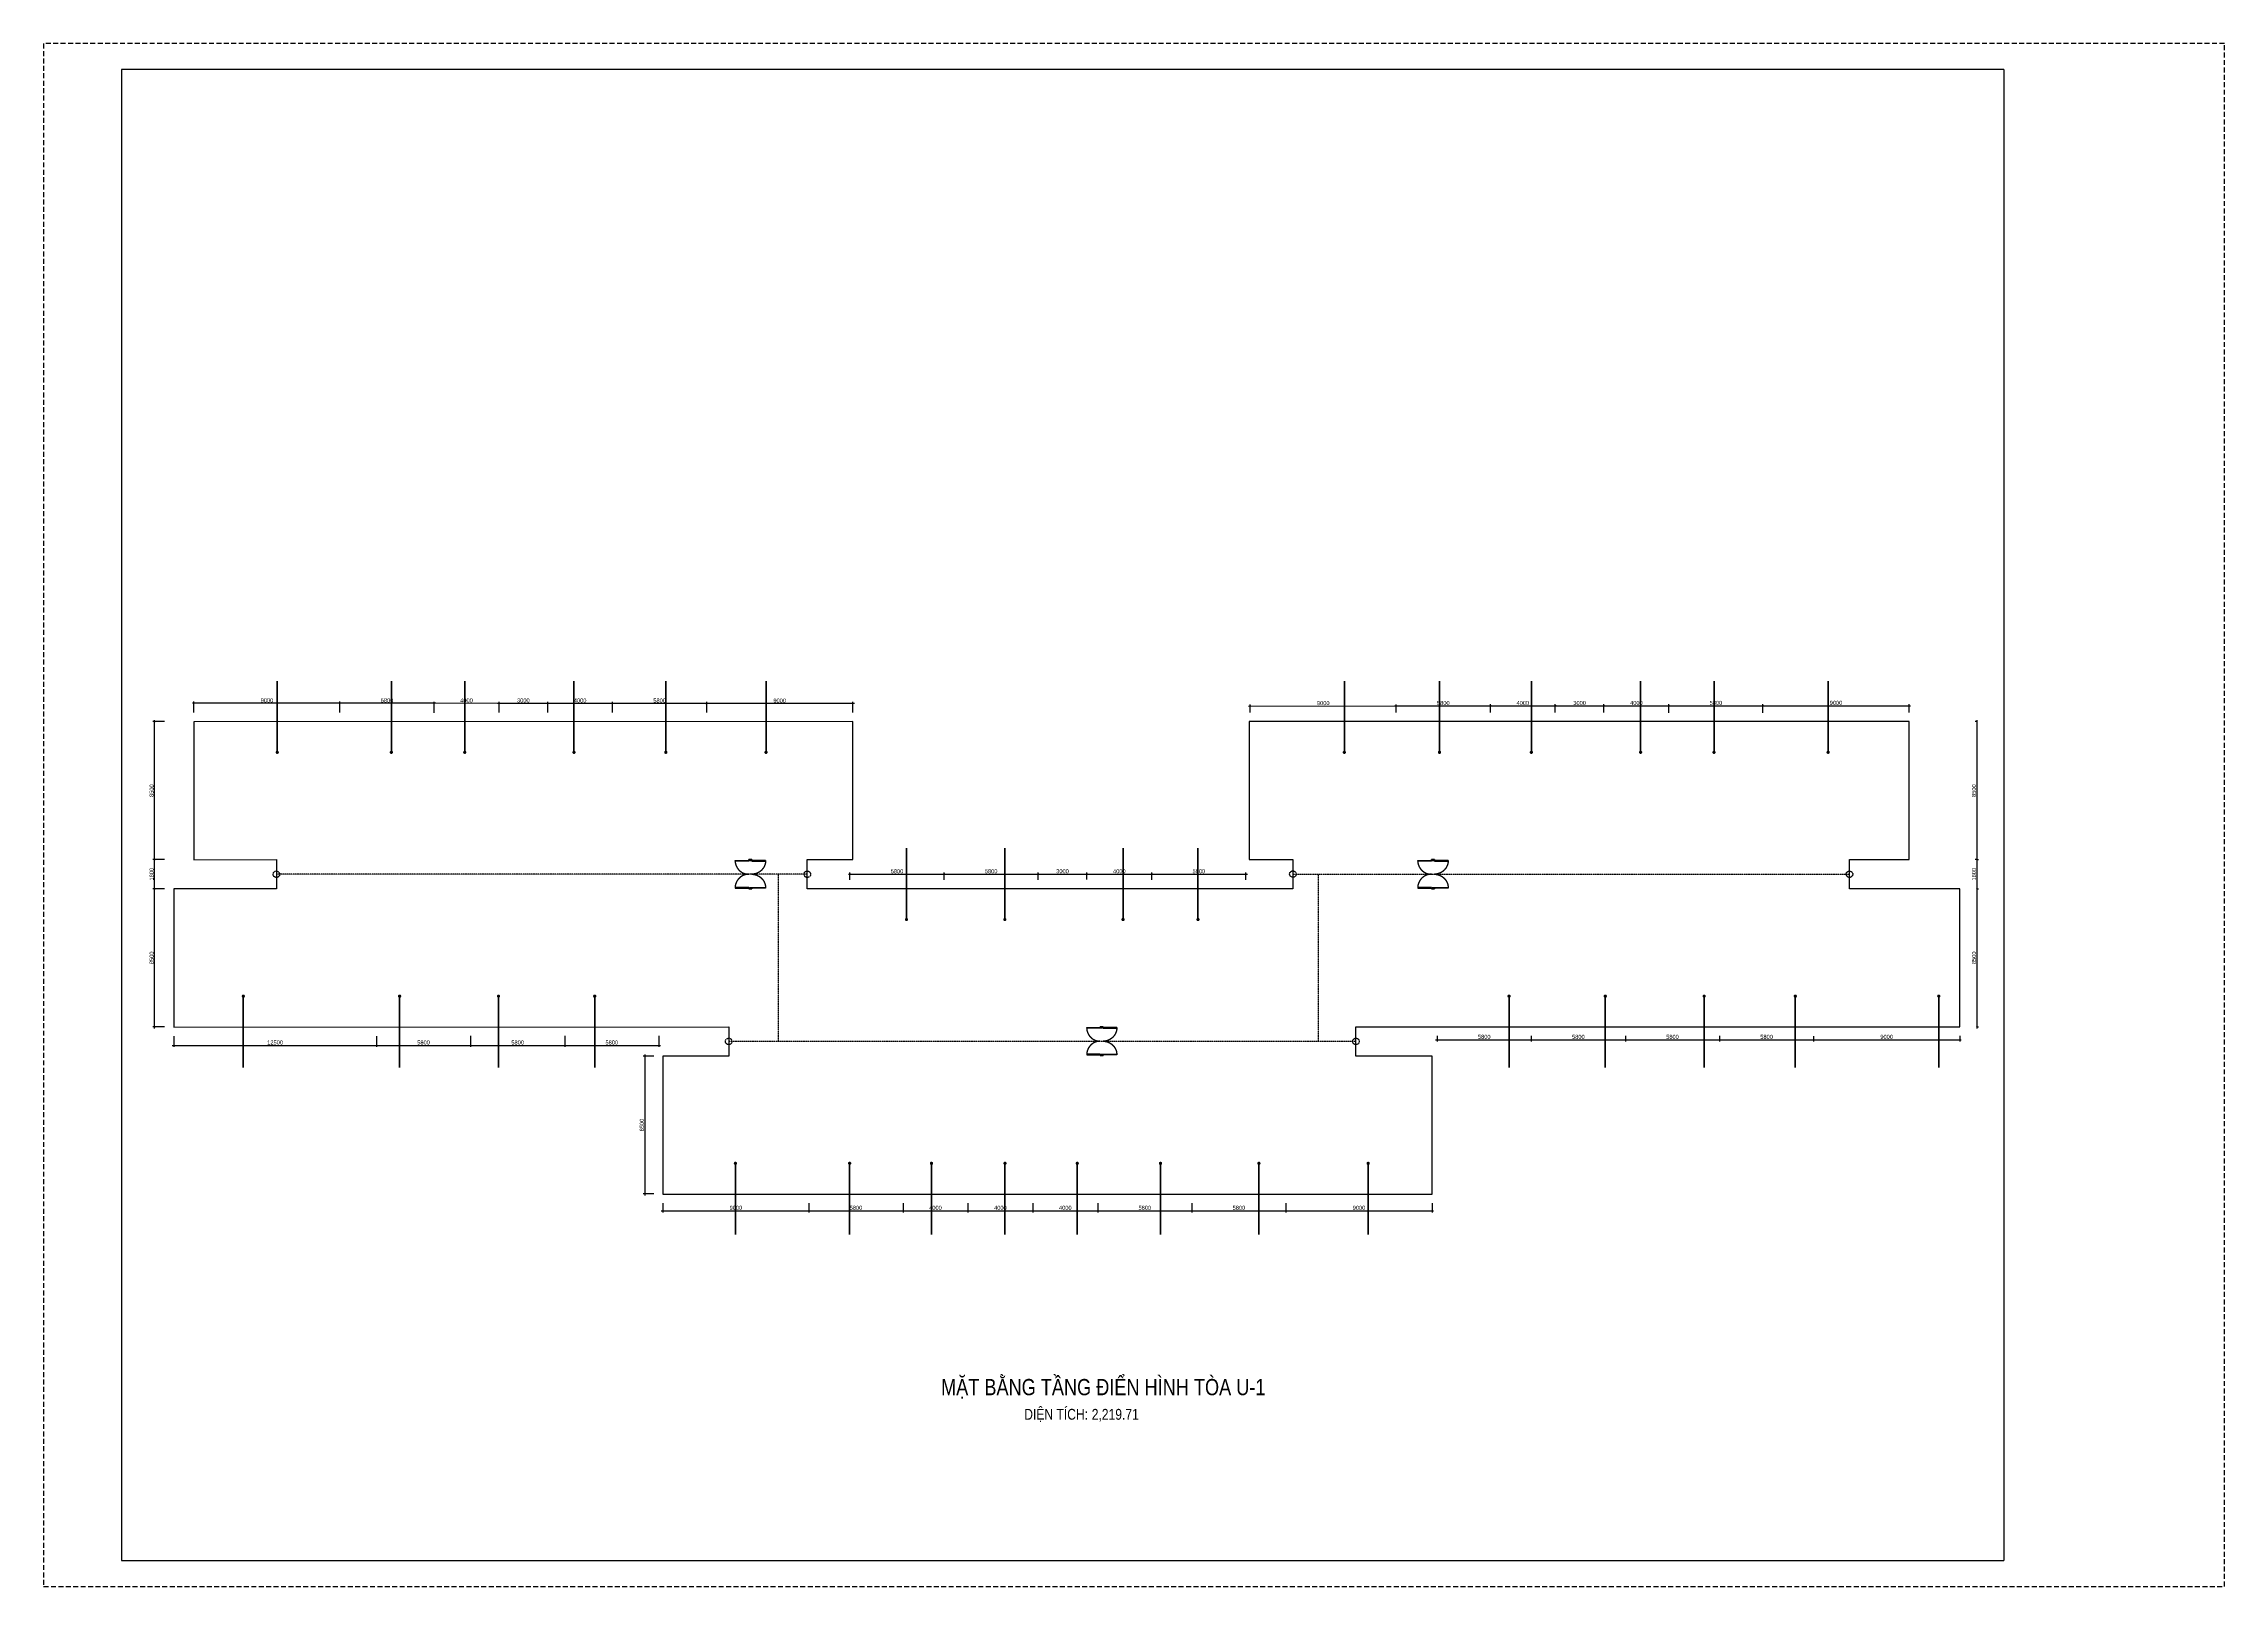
# Model space of a CAD drawing. Header units: millimetres. Extents: x 43 to 134443, y -95209 to -169.
import ezdxf
from ezdxf.enums import TextEntityAlignment as Align

# ---------------------------------------------------------------- set-up
doc = ezdxf.new("R2010")
doc.units = ezdxf.units.MM
doc.linetypes.add('HIDDEN', pattern=[9.525, 6.35, -3.175])
doc.layers.get('0').update_dxf_attribs({"color": 231})
doc.layers.get('DefPoints').update_dxf_attribs({"color": 191})
for name, color, linetype in [('A-DOOR', 142, 'Continuous'), ('MDI-BAO', 1, 'Continuous'), ('S-DIM', 231, 'Continuous')]:
    doc.layers.add(name, color=color, linetype=linetype)
doc.layers.add('A-SHBD', color=7, linetype='Continuous', lineweight=35)
doc.layers.add('A-TEXT', color=255, linetype='Continuous', lineweight=25)
doc.layers.add('MDI-HANHLANG', color=5, linetype='HIDDEN', plot=False)
doc.styles.add('250602-MB CO CAU CĂN HO X1-3A-1$0$style1', font='arial.ttf')
doc.styles.add('VTK_Arial', font='arial.ttf', dxfattribs={"width": 0.8})
doc.dimstyles.new('250602-MB CO CAU CĂN HO X1-3A-1$0$Dim_50', dxfattribs={"dimscale": 50, "dimtxt": 2, "dimasz": 1.5, "dimexe": 1, "dimexo": 0, "dimgap": 1, "dimtad": 1, "dimdec": 0, "dimlfac": -1, "dimzin": 12, "dimdsep": 46, "dimtxsty": '250602-MB CO CAU CĂN HO X1-3A-1$0$style1', "dimblk1": '250602-MB CO CAU CĂN HO X1-3A-1$0$_ARCHTICK', "dimblk2": '250602-MB CO CAU CĂN HO X1-3A-1$0$_ARCHTICK', "dimsah": 1, "dimcen": 1.5, "dimdle": 1.5, "dimclrd": 256, "dimclre": 256, "dimclrt": 2, "dimadec": 1, "dimazin": 3, "dimtm": 1e-09, "dimtfac": 0.416667, "dimtdec": 0, "dimtix": 1, "dimtmove": 2, "dimatfit": 3, "dimfxl": 7, "dimfxlon": 1, "dimtolj": 1, "dimtzin": 0, "dimlwd": -1, "dimlwe": -1, "dimarcsym": 1})
doc.dimstyles.new('A-2.5-DIM100', dxfattribs={"dimscale": 100, "dimtxt": 2.5, "dimasz": 1, "dimexe": 1, "dimexo": 0, "dimgap": 0.5, "dimtad": 1, "dimdec": 0, "dimzin": 12, "dimdsep": 46, "dimtxsty": 'VTK_Arial', "dimblk": 'ARCHTICK', "dimcen": 0, "dimdle": 1, "dimclrd": 256, "dimclre": 256, "dimclrt": 7, "dimadec": 1, "dimazin": 3, "dimtfac": 1, "dimtdec": 0, "dimtmove": 0, "dimatfit": 2, "dimfxl": 20, "dimtolj": 1, "dimtzin": 0, "dimlwd": -1, "dimlwe": -1, "dimarcsym": 0})

# ---------------------------------------------------------------- blocks, each defined once
blk = doc.blocks.new('VTK-A1_BoKhungTen')
at = {"layer": 'DefPoints', "linetype": 'HIDDEN', "ltscale": 0.3}
blk.add_lwpolyline([(0, -594), (840, -594), (840, 0), (0, 0)], close=True, dxfattribs=at)
at = {"layer": 'DefPoints'}
for points in [[(755, -10), (30, -10), (30, -584), (755, -584)], [(755, -10), (755, -584)]]:
    blk.add_lwpolyline(points, dxfattribs=at)
blk = doc.blocks.new('*U6')
for p, q in [((-738, -90), (-738, -50)), ((-100, -70), (-738, -70)), ((-100, -90), (-100, -50)), ((-738, -1685), (-738, -1725)), ((-100, -1705), (-738, -1705)), ((-100, -1685), (-100, -1725))]:
    blk.add_line(p, q)
for points in [[(180, 0), (180, -60), (40, -60), (40, -50), (0, -50), (0, 0)], [(0, -50), (0, -90), (-838, -90), (-838, -50)], [(0, -1725), (0, -1685), (-838, -1685), (-838, -1725)], [(180, -1775), (180, -1715), (40, -1715), (40, -1725), (0, -1725), (0, -1775)]]:
    blk.add_lwpolyline(points, close=True)
at = {"linetype": 'HIDDEN', "ltscale": 1000}
for centre, start, end in [((0, -50), 180.00004, 270), ((0, -1725), 90, 179.99996)]:
    blk.add_arc(centre, 838, start, end, dxfattribs=at)
blk = doc.blocks.new('*U7')
for p, q in [((-738, -90), (-738, -50)), ((-100, -70), (-738, -70)), ((-100, -90), (-100, -50)), ((-738, -1685), (-738, -1725)), ((-100, -1705), (-738, -1705)), ((-100, -1685), (-100, -1725))]:
    blk.add_line(p, q)
for points in [[(180, 0), (180, -60), (40, -60), (40, -50), (0, -50), (0, 0)], [(0, -50), (0, -90), (-838, -90), (-838, -50)], [(0, -1725), (0, -1685), (-838, -1685), (-838, -1725)], [(180, -1775), (180, -1715), (40, -1715), (40, -1725), (0, -1725), (0, -1775)]]:
    blk.add_lwpolyline(points, close=True)
at = {"linetype": 'HIDDEN', "ltscale": 1000}
for centre, start, end in [((0, -50), 180.00004, 270), ((0, -1725), 90, 179.99996)]:
    blk.add_arc(centre, 838, start, end, dxfattribs=at)
blk = doc.blocks.new('*U10')
for p, q in [((-750, -90), (-750, -50)), ((-100, -70), (-750, -70)), ((-100, -90), (-100, -50)), ((-750, -1710), (-750, -1750)), ((-100, -1730), (-750, -1730)), ((-100, -1710), (-100, -1750))]:
    blk.add_line(p, q)
for points in [[(180, 0), (180, -60), (40, -60), (40, -50), (0, -50), (0, 0)], [(0, -50), (0, -90), (-850, -90), (-850, -50)], [(0, -1750), (0, -1710), (-850, -1710), (-850, -1750)], [(180, -1800), (180, -1740), (40, -1740), (40, -1750), (0, -1750), (0, -1800)]]:
    blk.add_lwpolyline(points, close=True)
at = {"linetype": 'HIDDEN', "ltscale": 1000}
for centre, start, end in [((0, -50), 180.00004, 270), ((0, -1750), 90, 179.99996)]:
    blk.add_arc(centre, 850, start, end, dxfattribs=at)
blk = doc.blocks.new('250602-MB CO CAU CĂN HO X1-3A-1$0$_ARCHTICK')
at = {"color": 0, "linetype": 'ByBlock', "const_width": 0.15}
blk.add_lwpolyline([(-0.5, -0.5), (0.5, 0.5)], dxfattribs=at)
blk = doc.blocks.new('_ArchTick')
at = {"color": 0, "linetype": 'ByBlock', "const_width": 0.15}
blk.add_lwpolyline([(-0.5, -0.5), (0.5, 0.5)], dxfattribs=at)
blk = doc.blocks.new('*D17')
at = {"layer": 'DefPoints', "color": 0, "transparency": 16777216}
for p in [(40909, -40817), (40909, -41372, 0), (49909, -41377, 0)]:
    blk.add_point(p, dxfattribs=at)
at = {"layer": 'S-DIM', "transparency": 16777216}
for p, q in [((50009, -40822), (40809, -40817)), ((40909, -41372), (40909, -40717)), ((49909, -41377), (49909, -40722))]:
    blk.add_line(p, q, dxfattribs=at)
at = {"layer": 'S-DIM', "transparency": 16777216, "xscale": 100, "yscale": 100, "zscale": 100}
for p, rotation in [((40909, -40817), 179.9681690146564), ((49909, -40822), 359.9681690146564)]:
    blk.add_blockref('_ArchTick', p, dxfattribs=dict(at, rotation=rotation))
at = {"layer": 'S-DIM', "color": 7, "transparency": 16777216, "insert": (45409, -40642), "char_height": 250, "attachment_point": 5, "rotation": 359.96817, "style": 'VTK_Arial'}
blk.add_mtext('\\A1;9000', dxfattribs=at)
blk = doc.blocks.new('*D18')
at = {"layer": 'DefPoints', "color": 0, "transparency": 16777216}
for p in [(35109, -40814), (35109, -41372, 0), (40909, -41372, 0)]:
    blk.add_point(p, dxfattribs=at)
at = {"layer": 'S-DIM', "transparency": 16777216}
for p, q in [((41009, -40817), (35009, -40814)), ((35109, -41372), (35109, -40714)), ((40909, -41372), (40909, -40717))]:
    blk.add_line(p, q, dxfattribs=at)
at = {"layer": 'S-DIM', "transparency": 16777216, "xscale": 100, "yscale": 100, "zscale": 100}
for p, rotation in [((35109, -40814), 179.9681690146564), ((40909, -40817), 359.9681690146564)]:
    blk.add_blockref('_ArchTick', p, dxfattribs=dict(at, rotation=rotation))
at = {"layer": 'S-DIM', "color": 7, "transparency": 16777216, "insert": (38009, -40638), "char_height": 250, "attachment_point": 5, "rotation": 359.96817, "style": 'VTK_Arial'}
blk.add_mtext('\\A1;5800', dxfattribs=at)
blk = doc.blocks.new('*D19')
at = {"layer": 'DefPoints', "color": 0, "transparency": 16777216}
for p in [(31109, -40811), (31109, -41372, 0), (35109, -41372, 0)]:
    blk.add_point(p, dxfattribs=at)
at = {"layer": 'S-DIM', "transparency": 16777216}
for p, q in [((35209, -40814), (31009, -40811)), ((31109, -41372), (31109, -40711)), ((35109, -41372), (35109, -40714))]:
    blk.add_line(p, q, dxfattribs=at)
at = {"layer": 'S-DIM', "transparency": 16777216, "xscale": 100, "yscale": 100, "zscale": 100}
for p, rotation in [((31109, -40811), 179.9681690146564), ((35109, -40814), 359.9681690146564)]:
    blk.add_blockref('_ArchTick', p, dxfattribs=dict(at, rotation=rotation))
at = {"layer": 'S-DIM', "color": 7, "transparency": 16777216, "insert": (33109, -40635), "char_height": 250, "attachment_point": 5, "rotation": 359.96817, "style": 'VTK_Arial'}
blk.add_mtext('\\A1;4000', dxfattribs=at)
blk = doc.blocks.new('*D20')
at = {"layer": 'DefPoints', "color": 0, "transparency": 16777216}
for p in [(28109, -40810), (28109, -41372, 0), (31109, -41372, 0)]:
    blk.add_point(p, dxfattribs=at)
at = {"layer": 'S-DIM', "transparency": 16777216}
for p, q in [((31209, -40811), (28009, -40810)), ((28109, -41372), (28109, -40710)), ((31109, -41372), (31109, -40711))]:
    blk.add_line(p, q, dxfattribs=at)
at = {"layer": 'S-DIM', "transparency": 16777216, "xscale": 100, "yscale": 100, "zscale": 100}
for p, rotation in [((28109, -40810), 179.9681690146564), ((31109, -40811), 359.9681690146564)]:
    blk.add_blockref('_ArchTick', p, dxfattribs=dict(at, rotation=rotation))
at = {"layer": 'S-DIM', "color": 7, "transparency": 16777216, "insert": (29609, -40633), "char_height": 250, "attachment_point": 5, "rotation": 359.96817, "style": 'VTK_Arial'}
blk.add_mtext('\\A1;3000', dxfattribs=at)
blk = doc.blocks.new('*D21')
at = {"layer": 'DefPoints', "color": 0, "transparency": 16777216}
for p in [(24109, -40807), (24109, -41387, 0), (28109, -41372, 0)]:
    blk.add_point(p, dxfattribs=at)
at = {"layer": 'S-DIM', "transparency": 16777216}
for p, q in [((28209, -40810), (24009, -40807)), ((24109, -41387), (24109, -40707)), ((28109, -41372), (28109, -40710))]:
    blk.add_line(p, q, dxfattribs=at)
at = {"layer": 'S-DIM', "transparency": 16777216, "xscale": 100, "yscale": 100, "zscale": 100}
for p, rotation in [((24109, -40807), 179.9681690146564), ((28109, -40810), 359.9681690146564)]:
    blk.add_blockref('_ArchTick', p, dxfattribs=dict(at, rotation=rotation))
at = {"layer": 'S-DIM', "color": 7, "transparency": 16777216, "insert": (26109, -40631), "char_height": 250, "attachment_point": 5, "rotation": 359.96817, "style": 'VTK_Arial'}
blk.add_mtext('\\A1;4000', dxfattribs=at)
blk = doc.blocks.new('*D22')
at = {"layer": 'DefPoints', "color": 0, "transparency": 16777216}
for p in [(18309, -40804), (18309, -41372, 0), (24109, -41387, 0)]:
    blk.add_point(p, dxfattribs=at)
at = {"layer": 'S-DIM', "transparency": 16777216}
for p, q in [((24209, -40808), (18209, -40804)), ((18309, -41372), (18309, -40704)), ((24109, -41387), (24109, -40707))]:
    blk.add_line(p, q, dxfattribs=at)
at = {"layer": 'S-DIM', "transparency": 16777216, "xscale": 100, "yscale": 100, "zscale": 100}
for p, rotation in [((18309, -40804), 179.9681690146564), ((24109, -40807), 359.9681690146564)]:
    blk.add_blockref('_ArchTick', p, dxfattribs=dict(at, rotation=rotation))
at = {"layer": 'S-DIM', "color": 7, "transparency": 16777216, "insert": (21209, -40628), "char_height": 250, "attachment_point": 5, "rotation": 359.96817, "style": 'VTK_Arial'}
blk.add_mtext('\\A1;5800', dxfattribs=at)
blk = doc.blocks.new('*D23')
at = {"layer": 'DefPoints', "color": 0, "transparency": 16777216}
for p in [(9309, -40799), (9309, -41372, 0), (18309, -41372, 0)]:
    blk.add_point(p, dxfattribs=at)
at = {"layer": 'S-DIM', "transparency": 16777216}
for p, q in [((18409, -40804), (9209, -40799)), ((9309, -41372), (9309, -40699)), ((18309, -41372), (18309, -40704))]:
    blk.add_line(p, q, dxfattribs=at)
at = {"layer": 'S-DIM', "transparency": 16777216, "xscale": 100, "yscale": 100, "zscale": 100}
for p, rotation in [((9309, -40799), 179.9681690146564), ((18309, -40804), 359.9681690146564)]:
    blk.add_blockref('_ArchTick', p, dxfattribs=dict(at, rotation=rotation))
at = {"layer": 'S-DIM', "color": 7, "transparency": 16777216, "insert": (13809, -40624), "char_height": 250, "attachment_point": 5, "rotation": 359.96817, "style": 'VTK_Arial'}
blk.add_mtext('\\A1;9000', dxfattribs=at)
blk = doc.blocks.new('*D24')
at = {"layer": 'DefPoints', "color": 0, "transparency": 16777216}
for p in [(6875, -52238), (7497, -52238), (7497, -60738)]:
    blk.add_point(p, dxfattribs=at)
at = {"layer": 'S-DIM', "transparency": 16777216}
for p, q in [((7497, -52238), (6775, -52238)), ((6875, -60838), (6875, -52138)), ((7497, -60738), (6775, -60738))]:
    blk.add_line(p, q, dxfattribs=at)
at = {"layer": 'S-DIM', "transparency": 16777216, "xscale": 100, "yscale": 100, "zscale": 100}
for p, rotation in [((6875, -52238), 90), ((6875, -60738), 270)]:
    blk.add_blockref('_ArchTick', p, dxfattribs=dict(at, rotation=rotation))
at = {"layer": 'S-DIM', "color": 7, "transparency": 16777216, "insert": (6698, -56488), "char_height": 250, "attachment_point": 5, "rotation": 90, "style": 'VTK_Arial'}
blk.add_mtext('\\A1;8500', dxfattribs=at)
blk = doc.blocks.new('*D25')
at = {"layer": 'DefPoints', "color": 0, "transparency": 16777216}
for p in [(6875, -50438), (7497, -50438), (7497, -52238)]:
    blk.add_point(p, dxfattribs=at)
at = {"layer": 'S-DIM', "transparency": 16777216}
for p, q in [((7497, -50438), (6775, -50438)), ((6875, -52338), (6875, -50338)), ((7497, -52238), (6775, -52238))]:
    blk.add_line(p, q, dxfattribs=at)
at = {"layer": 'S-DIM', "transparency": 16777216, "xscale": 100, "yscale": 100, "zscale": 100}
for p, rotation in [((6875, -50438), 90), ((6875, -52238), 270)]:
    blk.add_blockref('_ArchTick', p, dxfattribs=dict(at, rotation=rotation))
at = {"layer": 'S-DIM', "color": 7, "transparency": 16777216, "insert": (6698, -51338), "char_height": 250, "attachment_point": 5, "rotation": 90, "style": 'VTK_Arial'}
blk.add_mtext('\\A1;1800', dxfattribs=at)
blk = doc.blocks.new('*D26')
at = {"layer": 'DefPoints', "color": 0, "transparency": 16777216}
for p in [(6875, -41938), (7497, -41938), (7497, -50438)]:
    blk.add_point(p, dxfattribs=at)
at = {"layer": 'S-DIM', "transparency": 16777216}
for p, q in [((7497, -41938), (6775, -41938)), ((6875, -50538), (6875, -41838)), ((7497, -50438), (6775, -50438))]:
    blk.add_line(p, q, dxfattribs=at)
at = {"layer": 'S-DIM', "transparency": 16777216, "xscale": 100, "yscale": 100, "zscale": 100}
for p, rotation in [((6875, -41938), 90), ((6875, -50438), 270)]:
    blk.add_blockref('_ArchTick', p, dxfattribs=dict(at, rotation=rotation))
at = {"layer": 'S-DIM', "color": 7, "transparency": 16777216, "insert": (6698, -46188), "char_height": 250, "attachment_point": 5, "rotation": 90, "style": 'VTK_Arial'}
blk.add_mtext('\\A1;8500', dxfattribs=at)
blk = doc.blocks.new('*D27')
at = {"layer": 'DefPoints', "color": 0, "transparency": 16777216}
for p in [(8059, -61305, 0), (20559, -61305, 0), (20559, -61881)]:
    blk.add_point(p, dxfattribs=at)
at = {"layer": 'S-DIM', "transparency": 16777216}
for p, q in [((8059, -61305), (8059, -61981)), ((20559, -61305), (20559, -61981)), ((7959, -61881), (20659, -61881))]:
    blk.add_line(p, q, dxfattribs=at)
at = {"layer": 'S-DIM', "transparency": 16777216, "xscale": 100, "yscale": 100, "zscale": 100, "rotation": 180}
blk.add_blockref('_ArchTick', (8059, -61881), dxfattribs=at)
at = {"layer": 'S-DIM', "transparency": 16777216, "xscale": 100, "yscale": 100, "zscale": 100}
blk.add_blockref('_ArchTick', (20559, -61881), dxfattribs=at)
at = {"layer": 'S-DIM', "color": 7, "transparency": 16777216, "insert": (14309, -61704), "char_height": 250, "attachment_point": 5, "style": 'VTK_Arial'}
blk.add_mtext('\\A1;12500', dxfattribs=at)
blk = doc.blocks.new('*D28')
at = {"layer": 'DefPoints', "color": 0, "transparency": 16777216}
for p in [(20559, -61305, 0), (26359, -61290, 0), (26359, -61881)]:
    blk.add_point(p, dxfattribs=at)
at = {"layer": 'S-DIM', "transparency": 16777216}
for p, q in [((20559, -61305), (20559, -61981)), ((26359, -61290), (26359, -61981)), ((20459, -61881), (26459, -61881))]:
    blk.add_line(p, q, dxfattribs=at)
at = {"layer": 'S-DIM', "transparency": 16777216, "xscale": 100, "yscale": 100, "zscale": 100, "rotation": 180}
blk.add_blockref('_ArchTick', (20559, -61881), dxfattribs=at)
at = {"layer": 'S-DIM', "transparency": 16777216, "xscale": 100, "yscale": 100, "zscale": 100}
blk.add_blockref('_ArchTick', (26359, -61881), dxfattribs=at)
at = {"layer": 'S-DIM', "color": 7, "transparency": 16777216, "insert": (23459, -61704), "char_height": 250, "attachment_point": 5, "style": 'VTK_Arial'}
blk.add_mtext('\\A1;5800', dxfattribs=at)
blk = doc.blocks.new('*D29')
at = {"layer": 'DefPoints', "color": 0, "transparency": 16777216}
for p in [(26359, -61290, 0), (32159, -61290, 0), (32159, -61881)]:
    blk.add_point(p, dxfattribs=at)
at = {"layer": 'S-DIM', "transparency": 16777216}
for p, q in [((26359, -61290), (26359, -61981)), ((32159, -61290), (32159, -61981)), ((26259, -61881), (32259, -61881))]:
    blk.add_line(p, q, dxfattribs=at)
at = {"layer": 'S-DIM', "transparency": 16777216, "xscale": 100, "yscale": 100, "zscale": 100, "rotation": 180}
blk.add_blockref('_ArchTick', (26359, -61881), dxfattribs=at)
at = {"layer": 'S-DIM', "transparency": 16777216, "xscale": 100, "yscale": 100, "zscale": 100}
blk.add_blockref('_ArchTick', (32159, -61881), dxfattribs=at)
at = {"layer": 'S-DIM', "color": 7, "transparency": 16777216, "insert": (29259, -61704), "char_height": 250, "attachment_point": 5, "style": 'VTK_Arial'}
blk.add_mtext('\\A1;5800', dxfattribs=at)
blk = doc.blocks.new('*D30')
at = {"layer": 'DefPoints', "color": 0, "transparency": 16777216}
for p in [(32159, -61290, 0), (37959, -61290, 0), (37959, -61881)]:
    blk.add_point(p, dxfattribs=at)
at = {"layer": 'S-DIM', "transparency": 16777216}
for p, q in [((32159, -61290), (32159, -61981)), ((37959, -61290), (37959, -61981)), ((32059, -61881), (38059, -61881))]:
    blk.add_line(p, q, dxfattribs=at)
at = {"layer": 'S-DIM', "transparency": 16777216, "xscale": 100, "yscale": 100, "zscale": 100, "rotation": 180}
blk.add_blockref('_ArchTick', (32159, -61881), dxfattribs=at)
at = {"layer": 'S-DIM', "transparency": 16777216, "xscale": 100, "yscale": 100, "zscale": 100}
blk.add_blockref('_ArchTick', (37959, -61881), dxfattribs=at)
at = {"layer": 'S-DIM', "color": 7, "transparency": 16777216, "insert": (35059, -61704), "char_height": 250, "attachment_point": 5, "style": 'VTK_Arial'}
blk.add_mtext('\\A1;5800', dxfattribs=at)
blk = doc.blocks.new('*D31')
at = {"layer": 'DefPoints', "color": 0, "transparency": 16777216}
for p in [(37643, -62537, 0), (37090, -71037), (37643, -71037, 0)]:
    blk.add_point(p, dxfattribs=at)
at = {"layer": 'S-DIM', "transparency": 16777216}
for p, q in [((37643, -62537), (36990, -62537)), ((37090, -62437), (37090, -71137)), ((37643, -71037), (36990, -71037))]:
    blk.add_line(p, q, dxfattribs=at)
at = {"layer": 'S-DIM', "transparency": 16777216, "xscale": 100, "yscale": 100, "zscale": 100}
for p, rotation in [((37090, -62537), 90), ((37090, -71037), 270)]:
    blk.add_blockref('_ArchTick', p, dxfattribs=dict(at, rotation=rotation))
at = {"layer": 'S-DIM', "color": 7, "transparency": 16777216, "insert": (36912, -66787), "char_height": 250, "attachment_point": 5, "rotation": 90, "style": 'VTK_Arial'}
blk.add_mtext('\\A1;8500', dxfattribs=at)
blk = doc.blocks.new('*D32')
at = {"layer": 'DefPoints', "color": 0, "transparency": 16777216}
for p in [(38209, -71604, 0), (47209, -71604, 0), (47209, -72067)]:
    blk.add_point(p, dxfattribs=at)
at = {"layer": 'S-DIM', "transparency": 16777216}
for p, q in [((38109, -72067), (47309, -72067)), ((38209, -71604), (38209, -72167)), ((47209, -71604), (47209, -72167))]:
    blk.add_line(p, q, dxfattribs=at)
at = {"layer": 'S-DIM', "transparency": 16777216, "xscale": 100, "yscale": 100, "zscale": 100, "rotation": 180}
blk.add_blockref('_ArchTick', (38209, -72067), dxfattribs=at)
at = {"layer": 'S-DIM', "transparency": 16777216, "xscale": 100, "yscale": 100, "zscale": 100}
blk.add_blockref('_ArchTick', (47209, -72067), dxfattribs=at)
at = {"layer": 'S-DIM', "color": 7, "transparency": 16777216, "insert": (42709, -71889), "char_height": 250, "attachment_point": 5, "style": 'VTK_Arial'}
blk.add_mtext('\\A1;9000', dxfattribs=at)
blk = doc.blocks.new('*D33')
at = {"layer": 'DefPoints', "color": 0, "transparency": 16777216}
for p in [(47209, -71604, 0), (53009, -71604, 0), (53009, -72067)]:
    blk.add_point(p, dxfattribs=at)
at = {"layer": 'S-DIM', "transparency": 16777216}
for p, q in [((47109, -72067), (53109, -72067)), ((47209, -71604), (47209, -72167)), ((53009, -71604), (53009, -72167))]:
    blk.add_line(p, q, dxfattribs=at)
at = {"layer": 'S-DIM', "transparency": 16777216, "xscale": 100, "yscale": 100, "zscale": 100, "rotation": 180}
blk.add_blockref('_ArchTick', (47209, -72067), dxfattribs=at)
at = {"layer": 'S-DIM', "transparency": 16777216, "xscale": 100, "yscale": 100, "zscale": 100}
blk.add_blockref('_ArchTick', (53009, -72067), dxfattribs=at)
at = {"layer": 'S-DIM', "color": 7, "transparency": 16777216, "insert": (50109, -71889), "char_height": 250, "attachment_point": 5, "style": 'VTK_Arial'}
blk.add_mtext('\\A1;5800', dxfattribs=at)
blk = doc.blocks.new('*D34')
at = {"layer": 'DefPoints', "color": 0, "transparency": 16777216}
for p in [(53009, -71604, 0), (57009, -71604, 0), (57009, -72067)]:
    blk.add_point(p, dxfattribs=at)
at = {"layer": 'S-DIM', "transparency": 16777216}
for p, q in [((52909, -72067), (57109, -72067)), ((53009, -71604), (53009, -72167)), ((57009, -71604), (57009, -72167))]:
    blk.add_line(p, q, dxfattribs=at)
at = {"layer": 'S-DIM', "transparency": 16777216, "xscale": 100, "yscale": 100, "zscale": 100, "rotation": 180}
blk.add_blockref('_ArchTick', (53009, -72067), dxfattribs=at)
at = {"layer": 'S-DIM', "transparency": 16777216, "xscale": 100, "yscale": 100, "zscale": 100}
blk.add_blockref('_ArchTick', (57009, -72067), dxfattribs=at)
at = {"layer": 'S-DIM', "color": 7, "transparency": 16777216, "insert": (55009, -71889), "char_height": 250, "attachment_point": 5, "style": 'VTK_Arial'}
blk.add_mtext('\\A1;4000', dxfattribs=at)
blk = doc.blocks.new('*D35')
at = {"layer": 'DefPoints', "color": 0, "transparency": 16777216}
for p in [(57009, -71604, 0), (61009, -71604, 0), (61009, -72067)]:
    blk.add_point(p, dxfattribs=at)
at = {"layer": 'S-DIM', "transparency": 16777216}
for p, q in [((56909, -72067), (61109, -72067)), ((57009, -71604), (57009, -72167)), ((61009, -71604), (61009, -72167))]:
    blk.add_line(p, q, dxfattribs=at)
at = {"layer": 'S-DIM', "transparency": 16777216, "xscale": 100, "yscale": 100, "zscale": 100, "rotation": 180}
blk.add_blockref('_ArchTick', (57009, -72067), dxfattribs=at)
at = {"layer": 'S-DIM', "transparency": 16777216, "xscale": 100, "yscale": 100, "zscale": 100}
blk.add_blockref('_ArchTick', (61009, -72067), dxfattribs=at)
at = {"layer": 'S-DIM', "color": 7, "transparency": 16777216, "insert": (59009, -71889), "char_height": 250, "attachment_point": 5, "style": 'VTK_Arial'}
blk.add_mtext('\\A1;4000', dxfattribs=at)
blk = doc.blocks.new('*D36')
at = {"layer": 'DefPoints', "color": 0, "transparency": 16777216}
for p in [(61009, -71604, 0), (65009, -71604, 0), (65009, -72067)]:
    blk.add_point(p, dxfattribs=at)
at = {"layer": 'S-DIM', "transparency": 16777216}
for p, q in [((60909, -72067), (65109, -72067)), ((61009, -71604), (61009, -72167)), ((65009, -71604), (65009, -72167))]:
    blk.add_line(p, q, dxfattribs=at)
at = {"layer": 'S-DIM', "transparency": 16777216, "xscale": 100, "yscale": 100, "zscale": 100, "rotation": 180}
blk.add_blockref('_ArchTick', (61009, -72067), dxfattribs=at)
at = {"layer": 'S-DIM', "transparency": 16777216, "xscale": 100, "yscale": 100, "zscale": 100}
blk.add_blockref('_ArchTick', (65009, -72067), dxfattribs=at)
at = {"layer": 'S-DIM', "color": 7, "transparency": 16777216, "insert": (63009, -71889), "char_height": 250, "attachment_point": 5, "style": 'VTK_Arial'}
blk.add_mtext('\\A1;4000', dxfattribs=at)
blk = doc.blocks.new('*D37')
at = {"layer": 'DefPoints', "color": 0, "transparency": 16777216}
for p in [(65009, -71604, 0), (70809, -71604, 0), (70809, -72067)]:
    blk.add_point(p, dxfattribs=at)
at = {"layer": 'S-DIM', "transparency": 16777216}
for p, q in [((64909, -72067), (70909, -72067)), ((65009, -71604), (65009, -72167)), ((70809, -71604), (70809, -72167))]:
    blk.add_line(p, q, dxfattribs=at)
at = {"layer": 'S-DIM', "transparency": 16777216, "xscale": 100, "yscale": 100, "zscale": 100, "rotation": 180}
blk.add_blockref('_ArchTick', (65009, -72067), dxfattribs=at)
at = {"layer": 'S-DIM', "transparency": 16777216, "xscale": 100, "yscale": 100, "zscale": 100}
blk.add_blockref('_ArchTick', (70809, -72067), dxfattribs=at)
at = {"layer": 'S-DIM', "color": 7, "transparency": 16777216, "insert": (67909, -71889), "char_height": 250, "attachment_point": 5, "style": 'VTK_Arial'}
blk.add_mtext('\\A1;5800', dxfattribs=at)
blk = doc.blocks.new('*D38')
at = {"layer": 'DefPoints', "color": 0, "transparency": 16777216}
for p in [(70809, -71604, 0), (76609, -71604, 0), (76609, -72067)]:
    blk.add_point(p, dxfattribs=at)
at = {"layer": 'S-DIM', "transparency": 16777216}
for p, q in [((70709, -72067), (76709, -72067)), ((70809, -71604), (70809, -72167)), ((76609, -71604), (76609, -72167))]:
    blk.add_line(p, q, dxfattribs=at)
at = {"layer": 'S-DIM', "transparency": 16777216, "xscale": 100, "yscale": 100, "zscale": 100, "rotation": 180}
blk.add_blockref('_ArchTick', (70809, -72067), dxfattribs=at)
at = {"layer": 'S-DIM', "transparency": 16777216, "xscale": 100, "yscale": 100, "zscale": 100}
blk.add_blockref('_ArchTick', (76609, -72067), dxfattribs=at)
at = {"layer": 'S-DIM', "color": 7, "transparency": 16777216, "insert": (73709, -71889), "char_height": 250, "attachment_point": 5, "style": 'VTK_Arial'}
blk.add_mtext('\\A1;5800', dxfattribs=at)
blk = doc.blocks.new('*D39')
at = {"layer": 'DefPoints', "color": 0, "transparency": 16777216}
for p in [(76609, -71604, 0), (85609, -71604, 0), (85609, -72067)]:
    blk.add_point(p, dxfattribs=at)
at = {"layer": 'S-DIM', "transparency": 16777216}
for p, q in [((76509, -72067), (85709, -72067)), ((76609, -71604), (76609, -72167)), ((85609, -71604), (85609, -72167))]:
    blk.add_line(p, q, dxfattribs=at)
at = {"layer": 'S-DIM', "transparency": 16777216, "xscale": 100, "yscale": 100, "zscale": 100, "rotation": 180}
blk.add_blockref('_ArchTick', (76609, -72067), dxfattribs=at)
at = {"layer": 'S-DIM', "transparency": 16777216, "xscale": 100, "yscale": 100, "zscale": 100}
blk.add_blockref('_ArchTick', (85609, -72067), dxfattribs=at)
at = {"layer": 'S-DIM', "color": 7, "transparency": 16777216, "insert": (81109, -71889), "char_height": 250, "attachment_point": 5, "style": 'VTK_Arial'}
blk.add_mtext('\\A1;9000', dxfattribs=at)
blk = doc.blocks.new('*D40')
at = {"layer": 'DefPoints', "color": 0, "transparency": 16777216}
for p in [(85929, -61289, 0), (91729, -61289, 0), (91729, -61534)]:
    blk.add_point(p, dxfattribs=at)
at = {"layer": 'S-DIM', "transparency": 16777216}
for p, q in [((85829, -61534), (91829, -61534)), ((85929, -61289), (85929, -61634)), ((91729, -61289), (91729, -61634))]:
    blk.add_line(p, q, dxfattribs=at)
at = {"layer": 'S-DIM', "transparency": 16777216, "xscale": 100, "yscale": 100, "zscale": 100, "rotation": 180}
blk.add_blockref('_ArchTick', (85929, -61534), dxfattribs=at)
at = {"layer": 'S-DIM', "transparency": 16777216, "xscale": 100, "yscale": 100, "zscale": 100}
blk.add_blockref('_ArchTick', (91729, -61534), dxfattribs=at)
at = {"layer": 'S-DIM', "color": 7, "transparency": 16777216, "insert": (88829, -61356), "char_height": 250, "attachment_point": 5, "style": 'VTK_Arial'}
blk.add_mtext('\\A1;5800', dxfattribs=at)
blk = doc.blocks.new('*D41')
at = {"layer": 'DefPoints', "color": 0, "transparency": 16777216}
for p in [(91729, -61289, 0), (97529, -61289, 0), (97529, -61534)]:
    blk.add_point(p, dxfattribs=at)
at = {"layer": 'S-DIM', "transparency": 16777216}
for p, q in [((91629, -61534), (97629, -61534)), ((91729, -61289), (91729, -61634)), ((97529, -61289), (97529, -61634))]:
    blk.add_line(p, q, dxfattribs=at)
at = {"layer": 'S-DIM', "transparency": 16777216, "xscale": 100, "yscale": 100, "zscale": 100, "rotation": 180}
blk.add_blockref('_ArchTick', (91729, -61534), dxfattribs=at)
at = {"layer": 'S-DIM', "transparency": 16777216, "xscale": 100, "yscale": 100, "zscale": 100}
blk.add_blockref('_ArchTick', (97529, -61534), dxfattribs=at)
at = {"layer": 'S-DIM', "color": 7, "transparency": 16777216, "insert": (94629, -61356), "char_height": 250, "attachment_point": 5, "style": 'VTK_Arial'}
blk.add_mtext('\\A1;5800', dxfattribs=at)
blk = doc.blocks.new('*D42')
at = {"layer": 'DefPoints', "color": 0, "transparency": 16777216}
for p in [(97529, -61289, 0), (103329, -61289, 0), (103329, -61534)]:
    blk.add_point(p, dxfattribs=at)
at = {"layer": 'S-DIM', "transparency": 16777216}
for p, q in [((97429, -61534), (103429, -61534)), ((97529, -61289), (97529, -61634)), ((103329, -61289), (103329, -61634))]:
    blk.add_line(p, q, dxfattribs=at)
at = {"layer": 'S-DIM', "transparency": 16777216, "xscale": 100, "yscale": 100, "zscale": 100, "rotation": 180}
blk.add_blockref('_ArchTick', (97529, -61534), dxfattribs=at)
at = {"layer": 'S-DIM', "transparency": 16777216, "xscale": 100, "yscale": 100, "zscale": 100}
blk.add_blockref('_ArchTick', (103329, -61534), dxfattribs=at)
at = {"layer": 'S-DIM', "color": 7, "transparency": 16777216, "insert": (100429, -61356), "char_height": 250, "attachment_point": 5, "style": 'VTK_Arial'}
blk.add_mtext('\\A1;5800', dxfattribs=at)
blk = doc.blocks.new('*D43')
at = {"layer": 'DefPoints', "color": 0, "transparency": 16777216}
for p in [(103329, -61289, 0), (109129, -61304, 0), (109129, -61534)]:
    blk.add_point(p, dxfattribs=at)
at = {"layer": 'S-DIM', "transparency": 16777216}
for p, q in [((103229, -61534), (109229, -61534)), ((103329, -61289), (103329, -61634)), ((109129, -61304), (109129, -61634))]:
    blk.add_line(p, q, dxfattribs=at)
at = {"layer": 'S-DIM', "transparency": 16777216, "xscale": 100, "yscale": 100, "zscale": 100, "rotation": 180}
blk.add_blockref('_ArchTick', (103329, -61534), dxfattribs=at)
at = {"layer": 'S-DIM', "transparency": 16777216, "xscale": 100, "yscale": 100, "zscale": 100}
blk.add_blockref('_ArchTick', (109129, -61534), dxfattribs=at)
at = {"layer": 'S-DIM', "color": 7, "transparency": 16777216, "insert": (106229, -61356), "char_height": 250, "attachment_point": 5, "style": 'VTK_Arial'}
blk.add_mtext('\\A1;5800', dxfattribs=at)
blk = doc.blocks.new('*D44')
at = {"layer": 'DefPoints', "color": 0, "transparency": 16777216}
for p in [(109129, -61304, 0), (118129, -61299, 0), (118129, -61534)]:
    blk.add_point(p, dxfattribs=at)
at = {"layer": 'S-DIM', "transparency": 16777216}
for p, q in [((109029, -61534), (118229, -61534)), ((109129, -61304), (109129, -61634)), ((118129, -61299), (118129, -61634))]:
    blk.add_line(p, q, dxfattribs=at)
at = {"layer": 'S-DIM', "transparency": 16777216, "xscale": 100, "yscale": 100, "zscale": 100, "rotation": 180}
blk.add_blockref('_ArchTick', (109129, -61534), dxfattribs=at)
at = {"layer": 'S-DIM', "transparency": 16777216, "xscale": 100, "yscale": 100, "zscale": 100}
blk.add_blockref('_ArchTick', (118129, -61534), dxfattribs=at)
at = {"layer": 'S-DIM', "color": 7, "transparency": 16777216, "insert": (113629, -61356), "char_height": 250, "attachment_point": 5, "style": 'VTK_Arial'}
blk.add_mtext('\\A1;9000', dxfattribs=at)
blk = doc.blocks.new('*D45')
at = {"layer": 'DefPoints', "color": 0, "transparency": 16777216}
for p in [(119188, -41937, 0), (119188, -50437, 0), (119188, -50437)]:
    blk.add_point(p, dxfattribs=at)
at = {"layer": 'S-DIM', "transparency": 16777216}
for p, q in [((119188, -41937), (119088, -41937)), ((119188, -41837), (119188, -50537)), ((119188, -50437), (119088, -50437))]:
    blk.add_line(p, q, dxfattribs=at)
at = {"layer": 'S-DIM', "transparency": 16777216, "xscale": 100, "yscale": 100, "zscale": 100}
for p, rotation in [((119188, -41937), 90), ((119188, -50437), 270)]:
    blk.add_blockref('_ArchTick', p, dxfattribs=dict(at, rotation=rotation))
at = {"layer": 'S-DIM', "color": 7, "transparency": 16777216, "insert": (119011, -46187), "char_height": 250, "attachment_point": 5, "rotation": 90, "style": 'VTK_Arial'}
blk.add_mtext('\\A1;8500', dxfattribs=at)
blk = doc.blocks.new('*D46')
at = {"layer": 'DefPoints', "color": 0, "transparency": 16777216}
for p in [(119188, -50437, 0), (119188, -52237, 0), (119188, -52237)]:
    blk.add_point(p, dxfattribs=at)
at = {"layer": 'S-DIM', "transparency": 16777216}
for p, q in [((119188, -50337), (119188, -52337)), ((119188, -50437), (119288, -50437)), ((119188, -52237), (119288, -52237))]:
    blk.add_line(p, q, dxfattribs=at)
at = {"layer": 'S-DIM', "transparency": 16777216, "xscale": 100, "yscale": 100, "zscale": 100}
for p, rotation in [((119188, -50437), 90), ((119188, -52237), 270)]:
    blk.add_blockref('_ArchTick', p, dxfattribs=dict(at, rotation=rotation))
at = {"layer": 'S-DIM', "color": 7, "transparency": 16777216, "insert": (119011, -51337), "char_height": 250, "attachment_point": 5, "rotation": 90, "style": 'VTK_Arial'}
blk.add_mtext('\\A1;1800', dxfattribs=at)
blk = doc.blocks.new('*D47')
at = {"layer": 'DefPoints', "color": 0, "transparency": 16777216}
for p in [(119188, -52237, 0), (119188, -60737, 0), (119188, -60737)]:
    blk.add_point(p, dxfattribs=at)
at = {"layer": 'S-DIM', "transparency": 16777216}
for p, q in [((119188, -52137), (119188, -60837)), ((119188, -52237), (119288, -52237)), ((119188, -60737), (119288, -60737))]:
    blk.add_line(p, q, dxfattribs=at)
at = {"layer": 'S-DIM', "transparency": 16777216, "xscale": 100, "yscale": 100, "zscale": 100}
for p, rotation in [((119188, -52237), 90), ((119188, -60737), 270)]:
    blk.add_blockref('_ArchTick', p, dxfattribs=dict(at, rotation=rotation))
at = {"layer": 'S-DIM', "color": 7, "transparency": 16777216, "insert": (119011, -56487), "char_height": 250, "attachment_point": 5, "rotation": 90, "style": 'VTK_Arial'}
blk.add_mtext('\\A1;8500', dxfattribs=at)
blk = doc.blocks.new('*D48')
at = {"layer": 'DefPoints', "color": 0, "transparency": 16777216}
for p in [(74408, -41376, 0), (83407, -40972), (83408, -41371, 0)]:
    blk.add_point(p, dxfattribs=at)
at = {"layer": 'S-DIM', "transparency": 16777216}
for p, q in [((74307, -40977), (83507, -40972)), ((74408, -41376), (74407, -40877)), ((83408, -41371), (83407, -40872))]:
    blk.add_line(p, q, dxfattribs=at)
at = {"layer": 'S-DIM', "transparency": 16777216, "xscale": 100, "yscale": 100, "zscale": 100}
for p, rotation in [((74407, -40977), 180.0318309853436), ((83407, -40972), 0.03183098534358317)]:
    blk.add_blockref('_ArchTick', p, dxfattribs=dict(at, rotation=rotation))
at = {"layer": 'S-DIM', "color": 7, "transparency": 16777216, "insert": (78907, -40797), "char_height": 250, "attachment_point": 5, "rotation": 0.03183, "style": 'VTK_Arial'}
blk.add_mtext('\\A1;9000', dxfattribs=at)
blk = doc.blocks.new('*D49')
at = {"layer": 'DefPoints', "color": 0, "transparency": 16777216}
for p in [(83408, -41371, 0), (89207, -40969), (89208, -41371, 0)]:
    blk.add_point(p, dxfattribs=at)
at = {"layer": 'S-DIM', "transparency": 16777216}
for p, q in [((83307, -40972), (89307, -40969)), ((83408, -41371), (83407, -40872)), ((89208, -41371), (89207, -40869))]:
    blk.add_line(p, q, dxfattribs=at)
at = {"layer": 'S-DIM', "transparency": 16777216, "xscale": 100, "yscale": 100, "zscale": 100}
for p, rotation in [((83407, -40972), 180.0318309853436), ((89207, -40969), 0.03183098534358317)]:
    blk.add_blockref('_ArchTick', p, dxfattribs=dict(at, rotation=rotation))
at = {"layer": 'S-DIM', "color": 7, "transparency": 16777216, "insert": (86307, -40793), "char_height": 250, "attachment_point": 5, "rotation": 0.03183, "style": 'VTK_Arial'}
blk.add_mtext('\\A1;5800', dxfattribs=at)
blk = doc.blocks.new('*D50')
at = {"layer": 'DefPoints', "color": 0, "transparency": 16777216}
for p in [(89208, -41371, 0), (93207, -40967), (93208, -41371, 0)]:
    blk.add_point(p, dxfattribs=at)
at = {"layer": 'S-DIM', "transparency": 16777216}
for p, q in [((89107, -40969), (93307, -40967)), ((89208, -41371), (89207, -40869)), ((93208, -41371), (93207, -40867))]:
    blk.add_line(p, q, dxfattribs=at)
at = {"layer": 'S-DIM', "transparency": 16777216, "xscale": 100, "yscale": 100, "zscale": 100}
for p, rotation in [((89207, -40969), 180.0318309853436), ((93207, -40967), 0.03183098534358317)]:
    blk.add_blockref('_ArchTick', p, dxfattribs=dict(at, rotation=rotation))
at = {"layer": 'S-DIM', "color": 7, "transparency": 16777216, "insert": (91207, -40790), "char_height": 250, "attachment_point": 5, "rotation": 0.03183, "style": 'VTK_Arial'}
blk.add_mtext('\\A1;4000', dxfattribs=at)
blk = doc.blocks.new('*D51')
at = {"layer": 'DefPoints', "color": 0, "transparency": 16777216}
for p in [(93208, -41371, 0), (96207, -40965), (96208, -41371, 0)]:
    blk.add_point(p, dxfattribs=at)
at = {"layer": 'S-DIM', "transparency": 16777216}
for p, q in [((93107, -40967), (96307, -40965)), ((93208, -41371), (93207, -40867)), ((96208, -41371), (96207, -40865))]:
    blk.add_line(p, q, dxfattribs=at)
at = {"layer": 'S-DIM', "transparency": 16777216, "xscale": 100, "yscale": 100, "zscale": 100}
for p, rotation in [((93207, -40967), 180.0318309853436), ((96207, -40965), 0.03183098534358317)]:
    blk.add_blockref('_ArchTick', p, dxfattribs=dict(at, rotation=rotation))
at = {"layer": 'S-DIM', "color": 7, "transparency": 16777216, "insert": (94707, -40788), "char_height": 250, "attachment_point": 5, "rotation": 0.03183, "style": 'VTK_Arial'}
blk.add_mtext('\\A1;3000', dxfattribs=at)
blk = doc.blocks.new('*D52')
at = {"layer": 'DefPoints', "color": 0, "transparency": 16777216}
for p in [(96208, -41371, 0), (100207, -40963), (100208, -41386, 0)]:
    blk.add_point(p, dxfattribs=at)
at = {"layer": 'S-DIM', "transparency": 16777216}
for p, q in [((96107, -40965), (100307, -40963)), ((96208, -41371), (96207, -40865)), ((100208, -41386), (100207, -40863))]:
    blk.add_line(p, q, dxfattribs=at)
at = {"layer": 'S-DIM', "transparency": 16777216, "xscale": 100, "yscale": 100, "zscale": 100}
for p, rotation in [((96207, -40965), 180.0318309853436), ((100207, -40963), 0.03183098534358317)]:
    blk.add_blockref('_ArchTick', p, dxfattribs=dict(at, rotation=rotation))
at = {"layer": 'S-DIM', "color": 7, "transparency": 16777216, "insert": (98207, -40786), "char_height": 250, "attachment_point": 5, "rotation": 0.03183, "style": 'VTK_Arial'}
blk.add_mtext('\\A1;4000', dxfattribs=at)
blk = doc.blocks.new('*D53')
at = {"layer": 'DefPoints', "color": 0, "transparency": 16777216}
for p in [(100208, -41386, 0), (106007, -40960), (106008, -41386, 0)]:
    blk.add_point(p, dxfattribs=at)
at = {"layer": 'S-DIM', "transparency": 16777216}
for p, q in [((100107, -40963), (106107, -40960)), ((100208, -41386), (100207, -40863)), ((106008, -41386), (106007, -40860))]:
    blk.add_line(p, q, dxfattribs=at)
at = {"layer": 'S-DIM', "transparency": 16777216, "xscale": 100, "yscale": 100, "zscale": 100}
for p, rotation in [((100207, -40963), 180.0318309853436), ((106007, -40960), 0.03183098534358317)]:
    blk.add_blockref('_ArchTick', p, dxfattribs=dict(at, rotation=rotation))
at = {"layer": 'S-DIM', "color": 7, "transparency": 16777216, "insert": (103107, -40784), "char_height": 250, "attachment_point": 5, "rotation": 0.03183, "style": 'VTK_Arial'}
blk.add_mtext('\\A1;5800', dxfattribs=at)
blk = doc.blocks.new('*D54')
at = {"layer": 'DefPoints', "color": 0, "transparency": 16777216}
for p in [(106008, -41386, 0), (115007, -40955), (115008, -41376, 0)]:
    blk.add_point(p, dxfattribs=at)
at = {"layer": 'S-DIM', "transparency": 16777216}
for p, q in [((105907, -40960), (115107, -40955)), ((106008, -41386), (106007, -40860)), ((115008, -41376), (115007, -40855))]:
    blk.add_line(p, q, dxfattribs=at)
at = {"layer": 'S-DIM', "transparency": 16777216, "xscale": 100, "yscale": 100, "zscale": 100}
for p, rotation in [((106007, -40960), 180.0318309853436), ((115007, -40955), 0.03183098534358317)]:
    blk.add_blockref('_ArchTick', p, dxfattribs=dict(at, rotation=rotation))
at = {"layer": 'S-DIM', "color": 7, "transparency": 16777216, "insert": (110507, -40780), "char_height": 250, "attachment_point": 5, "rotation": 0.03183, "style": 'VTK_Arial'}
blk.add_mtext('\\A1;9000', dxfattribs=at)
blk = doc.blocks.new('*D55')
at = {"layer": 'DefPoints', "color": 0, "transparency": 16777216}
for p in [(49739, -51686, 0), (55539, -51331), (55539, -51686, 0)]:
    blk.add_point(p, dxfattribs=at)
at = {"layer": 'S-DIM', "transparency": 16777216}
for p, q in [((49639, -51331), (55639, -51331)), ((49739, -51686), (49739, -51231)), ((55539, -51686), (55539, -51231))]:
    blk.add_line(p, q, dxfattribs=at)
at = {"layer": 'S-DIM', "transparency": 16777216, "xscale": 100, "yscale": 100, "zscale": 100, "rotation": 180}
blk.add_blockref('_ArchTick', (49739, -51331), dxfattribs=at)
at = {"layer": 'S-DIM', "transparency": 16777216, "xscale": 100, "yscale": 100, "zscale": 100}
blk.add_blockref('_ArchTick', (55539, -51331), dxfattribs=at)
at = {"layer": 'S-DIM', "color": 7, "transparency": 16777216, "insert": (52639, -51153), "char_height": 250, "attachment_point": 5, "style": 'VTK_Arial'}
blk.add_mtext('\\A1;5800', dxfattribs=at)
blk = doc.blocks.new('*D56')
at = {"layer": 'DefPoints', "color": 0, "transparency": 16777216}
for p in [(55539, -51686, 0), (61339, -51331), (61339, -51686, 0)]:
    blk.add_point(p, dxfattribs=at)
at = {"layer": 'S-DIM', "transparency": 16777216}
for p, q in [((55439, -51331), (61439, -51331)), ((55539, -51686), (55539, -51231)), ((61339, -51686), (61339, -51231))]:
    blk.add_line(p, q, dxfattribs=at)
at = {"layer": 'S-DIM', "transparency": 16777216, "xscale": 100, "yscale": 100, "zscale": 100, "rotation": 180}
blk.add_blockref('_ArchTick', (55539, -51331), dxfattribs=at)
at = {"layer": 'S-DIM', "transparency": 16777216, "xscale": 100, "yscale": 100, "zscale": 100}
blk.add_blockref('_ArchTick', (61339, -51331), dxfattribs=at)
at = {"layer": 'S-DIM', "color": 7, "transparency": 16777216, "insert": (58439, -51153), "char_height": 250, "attachment_point": 5, "style": 'VTK_Arial'}
blk.add_mtext('\\A1;5800', dxfattribs=at)
blk = doc.blocks.new('*D57')
at = {"layer": 'DefPoints', "color": 0, "transparency": 16777216}
for p in [(61339, -51686, 0), (64339, -51331), (64339, -51671, 0)]:
    blk.add_point(p, dxfattribs=at)
at = {"layer": 'S-DIM', "transparency": 16777216}
for p, q in [((61239, -51331), (64439, -51331)), ((61339, -51686), (61339, -51231)), ((64339, -51671), (64339, -51231))]:
    blk.add_line(p, q, dxfattribs=at)
at = {"layer": 'S-DIM', "transparency": 16777216, "xscale": 100, "yscale": 100, "zscale": 100, "rotation": 180}
blk.add_blockref('_ArchTick', (61339, -51331), dxfattribs=at)
at = {"layer": 'S-DIM', "transparency": 16777216, "xscale": 100, "yscale": 100, "zscale": 100}
blk.add_blockref('_ArchTick', (64339, -51331), dxfattribs=at)
at = {"layer": 'S-DIM', "color": 7, "transparency": 16777216, "insert": (62839, -51153), "char_height": 250, "attachment_point": 5, "style": 'VTK_Arial'}
blk.add_mtext('\\A1;3000', dxfattribs=at)
blk = doc.blocks.new('*D58')
at = {"layer": 'DefPoints', "color": 0, "transparency": 16777216}
for p in [(64339, -51671, 0), (68339, -51331), (68339, -51686, 0)]:
    blk.add_point(p, dxfattribs=at)
at = {"layer": 'S-DIM', "transparency": 16777216}
for p, q in [((64239, -51331), (68439, -51331)), ((64339, -51671), (64339, -51231)), ((68339, -51686), (68339, -51231))]:
    blk.add_line(p, q, dxfattribs=at)
at = {"layer": 'S-DIM', "transparency": 16777216, "xscale": 100, "yscale": 100, "zscale": 100, "rotation": 180}
blk.add_blockref('_ArchTick', (64339, -51331), dxfattribs=at)
at = {"layer": 'S-DIM', "transparency": 16777216, "xscale": 100, "yscale": 100, "zscale": 100}
blk.add_blockref('_ArchTick', (68339, -51331), dxfattribs=at)
at = {"layer": 'S-DIM', "color": 7, "transparency": 16777216, "insert": (66339, -51153), "char_height": 250, "attachment_point": 5, "style": 'VTK_Arial'}
blk.add_mtext('\\A1;4000', dxfattribs=at)
blk = doc.blocks.new('*D59')
at = {"layer": 'DefPoints', "color": 0, "transparency": 16777216}
for p in [(68339, -51686, 0), (74139, -51331), (74139, -51686, 0)]:
    blk.add_point(p, dxfattribs=at)
at = {"layer": 'S-DIM', "transparency": 16777216}
for p, q in [((68239, -51331), (74239, -51331)), ((68339, -51686), (68339, -51231)), ((74139, -51686), (74139, -51231))]:
    blk.add_line(p, q, dxfattribs=at)
at = {"layer": 'S-DIM', "transparency": 16777216, "xscale": 100, "yscale": 100, "zscale": 100, "rotation": 180}
blk.add_blockref('_ArchTick', (68339, -51331), dxfattribs=at)
at = {"layer": 'S-DIM', "transparency": 16777216, "xscale": 100, "yscale": 100, "zscale": 100}
blk.add_blockref('_ArchTick', (74139, -51331), dxfattribs=at)
at = {"layer": 'S-DIM', "color": 7, "transparency": 16777216, "insert": (71239, -51153), "char_height": 250, "attachment_point": 5, "style": 'VTK_Arial'}
blk.add_mtext('\\A1;5800', dxfattribs=at)

msp = doc.modelspace()

# ---------------------------------------------------------------- linework, layer by layer
at = {"layer": 'MDI-BAO', "elevation": 0}
msp.add_lwpolyline([(9309, -41940.9), (9309, -50440.9), (14394.3, -50438.4), (14394.3, -52238.2), (8059.3, -52238.2), (8059.3, -60753.2), (42264.2, -60738), (42264.3, -62538), (38209.3, -62538), (38209.3, -71038), (85609.3, -71038), (85609.3, -62538), (80922.7, -62538), (80922.7, -60737.3), (118129, -60738.2), (118129, -52238.2), (111339, -52238.2), (111339, -50437.3), (115007.7, -50437.4), (115007.7, -41937.4), (74342.7, -41937.4), (74342.7, -50422.4), (77034, -50422.4), (77034, -52237.3), (47109, -52237.3), (47109, -50438.7), (49909, -50438.1), (49909, -41935.9)], close=True, dxfattribs=at)
at = {"layer": 'MDI-HANHLANG'}
for p, q in [((47109, -51337.4, 0), (14394.3, -51338.3, 0)), ((45309.1, -51337.4), (45309.1, -61638)), ((77034, -51337.4, 0), (111339, -51337.4, 0)), ((78584, -51337.4), (78584, -61638)), ((80922.7, -61638, 0), (42264.3, -61638, 0))]:
    msp.add_line(p, q, dxfattribs=at)
for centre in [(14394.3, -51338.3, 0), (47109, -51338, 0), (77034, -51329.8, 0), (111339, -51337.8, 0), (42264.3, -61638, 0), (80922.7, -61638, 0)]:
    msp.add_circle(centre, 200, dxfattribs=at)

# ---------------------------------------------------------------- block references
at = {"layer": 'A-DOOR'}
for name, p in [('*U10', (43507.9, -50437.3, 0)), ('*U10', (85575.8, -50437.3, 0)), ('*U7', (65164.4, -60737.3, 0))]:
    msp.add_blockref(name, p, dxfattribs=at)
at = {"layer": 'A-DOOR', "xscale": -1}
for name, p in [('*U10', (43687.9, -50437.3, 0)), ('*U10', (85755.8, -50437.3, 0)), ('*U6', (65344.4, -60737.3, 0))]:
    msp.add_blockref(name, p, dxfattribs=at)
at = {"layer": 'DefPoints', "xscale": 160, "yscale": 160, "zscale": 160}
msp.add_blockref('VTK-A1_BoKhungTen', (43.4, -168.9), dxfattribs=at)

# ---------------------------------------------------------------- texts
at = {"layer": 'A-TEXT', "style": 'VTK_Arial', "width": 0.8}
msp.add_text('MẶT BẰNG TẦNG ĐIỂN HÌNH TÒA U-1', height=1000, dxfattribs=at).set_placement((65349, -83433), align=Align.CENTER)
for s, p in [('DIỆN TÍCH:', (60478.6, -84941.1)), ('2,219.71', (64638.8, -84942.4))]:
    msp.add_text(s, height=666.67, dxfattribs=at).set_placement(p)

# ---------------------------------------------------------------- dimensions: what is measured, and where the dimension line sits
at = {"layer": 'S-DIM'}
for base, p1, p2, angle, picture, middle in [((9309.3, -40799.3), (18309, -41371.8, 0), (9309, -41371.8, 0), 359.968169, '*D23', (13809.4, -40624.1)), ((18309.3, -40804.3), (24109, -41386.8, 0), (18309, -41371.8, 0), 359.968169, '*D22', (21209.4, -40628.2)), ((24109.3, -40807.5), (28109, -41371.8, 0), (24109, -41386.8, 0), 359.968169, '*D21', (26109.4, -40631)), ((28109.3, -40809.7), (31109, -41371.8, 0), (28109, -41371.8, 0), 359.968169, '*D20', (29609.4, -40632.8)), ((31109.3, -40811.4), (35109, -41371.8, 0), (31109, -41371.8, 0), 359.968169, '*D19', (33109.4, -40634.9)), ((35109.3, -40813.6), (40909, -41371.8, 0), (35109, -41371.8, 0), 359.968169, '*D18', (38009.4, -40637.6)), ((89207.5, -40969.1), (83407.7, -41370.8, 0), (89207.7, -41370.8, 0), 180.031831, '*D49', (86307.4, -40793)), ((93207.5, -40966.8), (89207.7, -41370.8, 0), (93207.7, -41370.8, 0), 180.031831, '*D50', (91207.4, -40790.3)), ((96207.5, -40965.2), (93207.7, -41370.8, 0), (96207.7, -41370.8, 0), 180.031831, '*D51', (94707.4, -40788.3)), ((100207.5, -40963), (96207.7, -41370.8, 0), (100207.7, -41385.8, 0), 180.031831, '*D52', (98207.4, -40786.4)), ((106007.5, -40959.7), (100207.7, -41385.8, 0), (106007.7, -41385.8, 0), 180.031831, '*D53', (103107.4, -40783.7)), ((115007.5, -40954.7), (106007.7, -41385.8, 0), (115007.7, -41375.8, 0), 180.031831, '*D54', (110507.4, -40779.6)), ((6875.2, -41938.4), (7497, -50438.4), (7497, -41938.4), 270, '*D26', (6697.6, -46188.4)), ((6875.2, -50438.4), (7497, -52238.2), (7497, -50438.4), 270, '*D25', (6697.6, -51338.3)), ((61339.1, -51331.1), (55539.1, -51686.4, 0), (61339.1, -51686.4, 0), 180, '*D56', (58439.1, -51153.4)), ((64339, -51331.1), (61339.1, -51686.4, 0), (64339, -51670.7, 0), 180, '*D57', (62839, -51153.4)), ((68339, -51331.1), (64339, -51670.7, 0), (68339, -51685.7, 0), 180, '*D58', (66339, -51153.4)), ((74139, -51331.1), (68339, -51685.7, 0), (74139, -51685.7, 0), 180, '*D59', (71239, -51153.4)), ((119188.4, -52237.3), (119188.4, -50437.3, 0), (119188.4, -52237.3, 0), 90, '*D46', (119010.7, -51337.3)), ((119188.4, -60737.3), (119188.4, -52237.3, 0), (119188.4, -60737.3, 0), 90, '*D47', (119010.7, -56487.3)), ((26359.3, -61881.2), (20559.3, -61304.8, 0), (26359.3, -61289.8, 0), 180, '*D28', (23459.3, -61703.6)), ((32159.3, -61881.2), (26359.3, -61289.8, 0), (32159.3, -61289.8, 0), 180, '*D29', (29259.3, -61703.6)), ((37959.3, -61881.2), (32159.3, -61289.8, 0), (37959.3, -61289.8, 0), 180, '*D30', (35059.3, -61703.6)), ((97529, -61533.8), (91729, -61288.8, 0), (97529, -61288.8, 0), 180, '*D41', (94629, -61356.1)), ((103329, -61533.8), (97529, -61288.8, 0), (103329, -61288.8, 0), 180, '*D42', (100429, -61356.1)), ((109129, -61533.8), (103329, -61288.8, 0), (109129, -61303.8, 0), 180, '*D43', (106229, -61356.1)), ((118129, -61533.8), (109129, -61303.8, 0), (118129, -61298.8, 0), 180, '*D44', (113629, -61356.1)), ((53009.3, -72067), (47209.3, -71603.5, 0), (53009.3, -71603.5, 0), 180, '*D33', (50109.3, -71889.3)), ((57009.3, -72067), (53009.3, -71603.5, 0), (57009.3, -71603.5, 0), 180, '*D34', (55009.3, -71889.3)), ((61009.3, -72067), (57009.3, -71603.5, 0), (61009.3, -71603.5, 0), 180, '*D35', (59009.3, -71889.3)), ((65009.3, -72067), (61009.3, -71603.5, 0), (65009.3, -71603.5, 0), 180, '*D36', (63009.3, -71889.3)), ((70809.3, -72067), (65009.3, -71603.5, 0), (70809.3, -71603.5, 0), 180, '*D37', (67909.3, -71889.3)), ((76609.3, -72067), (70809.3, -71603.5, 0), (76609.3, -71603.5, 0), 180, '*D38', (73709.3, -71889.3)), ((85609.3, -72067), (76609.3, -71603.5, 0), (85609.3, -71603.5, 0), 180, '*D39', (81109.3, -71889.3))]:
    dim = msp.add_linear_dim(base=base, p1=p1, p2=p2, angle=angle, dimstyle='A-2.5-DIM100', override={"dimpost": '\\X', "dimtmove": 1}, dxfattribs=at)
    dim.commit()
    dim.dimension.update_dxf_attribs({"geometry": picture, "text_midpoint": middle})
for p1, p2, distance, picture, middle in [((49909, -41376.8, 0), (40909, -41371.8, 0), -555, '*D17', (45409.4, -40641.7)), ((74407.7, -41375.8, 0), (83407.7, -41370.8, 0), 398.5, '*D48', (78907.4, -40797.1)), ((119188.4, -41937.3, 0), (119188.4, -50437.3, 0), 0, '*D45', (119010.7, -46187.3)), ((49739.1, -51686.4, 0), (55539.1, -51686.4, 0), 355.3, '*D55', (52639.1, -51153.4)), ((7497, -60738.2), (7497, -52238.2), 621.8, '*D24', (6697.6, -56488.2)), ((8059.3, -61304.8, 0), (20559.3, -61304.8, 0), -576.4, '*D27', (14309.3, -61703.6)), ((85929, -61288.8, 0), (91729, -61288.8, 0), -244.9, '*D40', (88829, -61356.1)), ((37642.8, -62537, 0), (37642.8, -71037, 0), -552.8, '*D31', (36912.3, -66787)), ((38209.3, -71603.5, 0), (47209.3, -71603.5, 0), -463.4, '*D32', (42709.3, -71889.3))]:
    dim = msp.add_aligned_dim(p1=p1, p2=p2, distance=distance, dimstyle='A-2.5-DIM100', override={"dimpost": '\\X'}, dxfattribs=at)
    dim.commit()
    dim.dimension.update_dxf_attribs({"geometry": picture, "text_midpoint": middle})

# ---------------------------------------------------------------- leaders
at = {"layer": 'A-SHBD'}
for points in [[(14442.1, -43826.7, 0), (14442.1, -39437.2, 0)], [(21474.4, -43826.7, 0), (21474.4, -39437.2, 0)], [(25997.1, -43826.7, 0), (25997.2, -39437.2, 0)], [(32730.3, -43826.7, 0), (32730.3, -39437.2, 0)], [(38390.7, -43826.7, 0), (38390.7, -39437.2, 0)], [(44565.3, -43826.7, 0), (44565.3, -39437.2, 0)], [(80206.5, -43826.7, 0), (80206.5, -39437.3, 0)], [(86072.3, -43826.7, 0), (86072.3, -39437.3, 0)], [(91732.7, -43826.7, 0), (91732.7, -39437.3, 0)], [(98465.9, -43826.7, 0), (98465.9, -39437.3, 0)], [(102988.7, -43826.7, 0), (102988.7, -39437.3, 0)], [(110021, -43826.7, 0), (110021, -39437.3, 0)], [(53222.8, -54126.7, 0), (53222.8, -49737.3, 0)], [(59281.6, -54126.7, 0), (59281.6, -49737.3, 0)], [(66569, -54126.7, 0), (66569, -49737.3, 0)], [(71187.3, -54126.7, 0), (71187.3, -49737.3, 0)], [(12351.5, -58847.9, 0), (12351.5, -63237.4, 0)], [(21983.8, -58847.9, 0), (21983.8, -63237.4, 0)], [(28075.8, -58847.9, 0), (28075.9, -63237.4, 0)], [(34007, -58847.9, 0), (34007, -63237.4, 0)], [(90357.8, -58847.9, 0), (90357.8, -63237.4, 0)], [(96288.9, -58847.9, 0), (96288.9, -63237.4, 0)], [(102380.9, -58847.9, 0), (102380.9, -63237.4, 0)], [(107999.9, -58847.9, 0), (107999.9, -63237.4, 0)], [(116841.2, -58847.9, 0), (116841.2, -63237.4, 0)], [(42676.7, -69147.7, 0), (42676.7, -73537.2, 0)], [(49717.6, -69147.7, 0), (49717.5, -73537.2, 0)], [(54760.3, -69147.7, 0), (54760.3, -73537.2, 0)], [(59292.6, -69147.7, 0), (59292.6, -73537.2, 0)], [(63744.4, -69147.7, 0), (63744.4, -73537.2, 0)], [(68874.9, -69147.7, 0), (68874.9, -73537.2, 0)], [(74942.4, -69147.7, 0), (74942.4, -73537.2, 0)], [(81675.9, -69147.7, 0), (81675.9, -73537.2, 0)]]:
    msp.add_leader(points, dimstyle='250602-MB CO CAU CĂN HO X1-3A-1$0$Dim_50', override={"dimasz": 4, "dimtad": 0, "dimldrblk": 'Dot', "dimtfill": 1}, dxfattribs=at)

doc.saveas('drawing.dxf')
